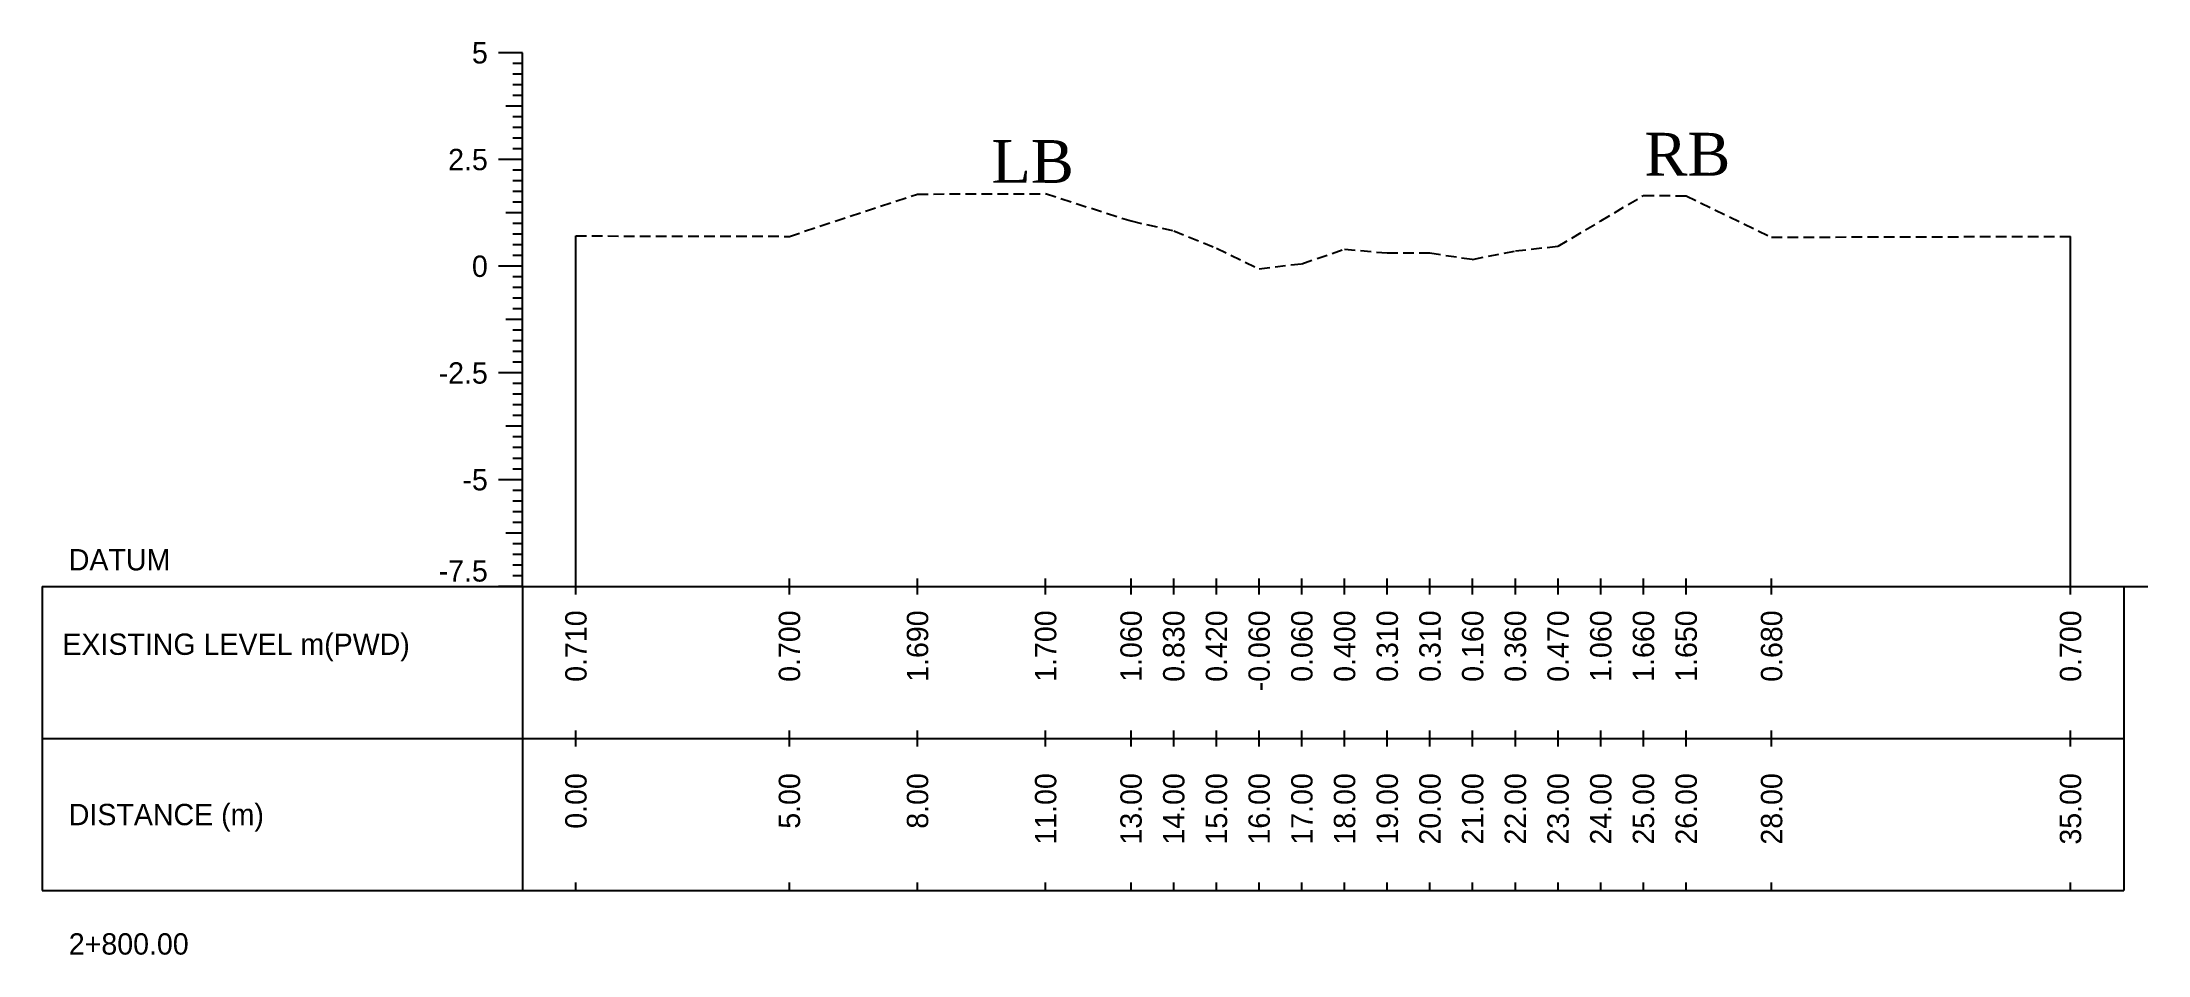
# Model space of a CAD drawing. Header units: inches. Extents: x 3247 to 4722, y -1199 to -293.
# Drawn here: x 4672.9 to 4722.21, y -733.36 to -711.97 of the extents above; entities that cross this region are included whole.
import ezdxf
from ezdxf.enums import TextEntityAlignment as Align

# ---------------------------------------------------------------- set-up
doc = ezdxf.new("R2010")
doc.units = ezdxf.units.IN
doc.header["$MEASUREMENT"] = 0
doc.linetypes.add('HIDDEN', pattern=[0.375, 0.25, -0.125])
doc.layers.add('CS_Drawing', color=7, linetype='Continuous')
doc.layers.add('GL', color=3, linetype='HIDDEN')
doc.styles.add('romans', font='romans.shx')

msp = doc.modelspace()

# ---------------------------------------------------------------- texts
at = {"char_height": 1, "width": 685.10646, "attachment_point": 1, "style": 'romans'}
for s, insert in [('{\\fTimes New Roman|b0|i0|c0|p18;LB}', (4695.132, -714.269)), ('{\\fTimes New Roman|b0|i0|c0|p18;RB}', (4710.421, -714.099))]:
    msp.add_mtext(s, dxfattribs=dict(at, insert=insert))
at = {"layer": 'CS_Drawing'}
for s, p in [('5', (4683.338, -712.224)), ('2.5', (4683.338, -714.724)), ('0', (4683.338, -717.224)), ('-2.5', (4683.338, -719.724)), ('-5', (4683.338, -722.224))]:
    msp.add_text(s, height=0.5, dxfattribs=at).set_placement(p, align=Align.MIDDLE_RIGHT)
for s, p in [('DATUM', (4673.526, -724.099)), ('EXISTING LEVEL m(PWD)', (4673.375, -726.078)), ('DISTANCE (m)', (4673.526, -730.068)), ('2+800.00', (4673.526, -733.099))]:
    msp.add_text(s, height=0.5, dxfattribs=at).set_placement(p, align=Align.MIDDLE_LEFT)
msp.add_text('-7.5', height=0.5, dxfattribs=at).set_placement((4683.338, -724.611), align=Align.RIGHT)
for s, p in [('0.710', (4685.401, -725.286)), ('0.700', (4690.401, -725.286)), ('1.690', (4693.401, -725.286)), ('1.700', (4696.401, -725.286)), ('1.060', (4698.401, -725.286)), ('0.830', (4699.401, -725.286)), ('0.420', (4700.401, -725.286)), ('-0.060', (4701.401, -725.286)), ('0.060', (4702.401, -725.286)), ('0.400', (4703.401, -725.286)), ('0.310', (4704.401, -725.286)), ('0.310', (4705.401, -725.286)), ('0.160', (4706.401, -725.286)), ('0.360', (4707.401, -725.286)), ('0.470', (4708.401, -725.286)), ('1.060', (4709.401, -725.286)), ('1.660', (4710.401, -725.286)), ('1.650', (4711.401, -725.286)), ('0.680', (4713.401, -725.286)), ('0.700', (4720.401, -725.286)), ('0.00', (4685.401, -729.099)), ('5.00', (4690.401, -729.099)), ('8.00', (4693.401, -729.099)), ('11.00', (4696.401, -729.099)), ('13.00', (4698.401, -729.099)), ('14.00', (4699.401, -729.099)), ('15.00', (4700.401, -729.099)), ('16.00', (4701.401, -729.099)), ('17.00', (4702.401, -729.099)), ('18.00', (4703.401, -729.099)), ('19.00', (4704.401, -729.099)), ('20.00', (4705.401, -729.099)), ('21.00', (4706.401, -729.099)), ('22.00', (4707.401, -729.099)), ('23.00', (4708.401, -729.099)), ('24.00', (4709.401, -729.099)), ('25.00', (4710.401, -729.099)), ('26.00', (4711.401, -729.099)), ('28.00', (4713.401, -729.099)), ('35.00', (4720.401, -729.099))]:
    msp.add_text(s, height=0.5, rotation=90, dxfattribs=at).set_placement(p, align=Align.MIDDLE_RIGHT)

# ---------------------------------------------------------------- linework, layer by layer
at = {"layer": 'CS_Drawing'}
for p, q in [((4684.151, -712.224), (4683.588, -712.224)), ((4684.151, -712.224), (4683.757, -712.224)), ((4684.151, -712.224), (4683.926, -712.224)), ((4684.151, -712.474), (4683.926, -712.474)), ((4684.151, -724.724), (4684.151, -712.224)), ((4684.151, -712.724), (4683.926, -712.724)), ((4684.151, -712.974), (4683.926, -712.974)), ((4684.151, -713.474), (4683.757, -713.474)), ((4684.151, -713.224), (4683.926, -713.224)), ((4684.151, -713.474), (4683.926, -713.474)), ((4684.151, -713.724), (4683.926, -713.724)), ((4684.151, -713.974), (4683.926, -713.974)), ((4684.151, -714.224), (4683.926, -714.224)), ((4684.151, -714.474), (4683.926, -714.474)), ((4684.151, -714.724), (4683.588, -714.724)), ((4684.151, -714.724), (4683.757, -714.724)), ((4684.151, -714.724), (4683.926, -714.724)), ((4684.151, -714.974), (4683.926, -714.974)), ((4684.151, -715.224), (4683.926, -715.224)), ((4684.151, -715.474), (4683.926, -715.474)), ((4684.151, -715.974), (4683.757, -715.974)), ((4684.151, -715.724), (4683.926, -715.724)), ((4684.151, -715.974), (4683.926, -715.974)), ((4684.151, -716.224), (4683.926, -716.224)), ((4684.151, -716.474), (4683.926, -716.474)), ((4684.151, -716.724), (4683.926, -716.724)), ((4684.151, -716.974), (4683.926, -716.974)), ((4685.401, -724.724), (4685.401, -716.514)), ((4720.401, -724.724), (4720.401, -716.524)), ((4684.151, -717.224), (4683.588, -717.224)), ((4684.151, -717.224), (4683.757, -717.224)), ((4684.151, -717.224), (4683.926, -717.224)), ((4684.151, -717.474), (4683.926, -717.474)), ((4684.151, -717.724), (4683.926, -717.724)), ((4684.151, -717.974), (4683.926, -717.974)), ((4684.151, -718.474), (4683.757, -718.474)), ((4684.151, -718.224), (4683.926, -718.224)), ((4684.151, -718.474), (4683.926, -718.474)), ((4684.151, -718.724), (4683.926, -718.724)), ((4684.151, -718.974), (4683.926, -718.974)), ((4684.151, -719.224), (4683.926, -719.224)), ((4684.151, -719.724), (4683.588, -719.724)), ((4684.151, -719.724), (4683.757, -719.724)), ((4684.151, -719.474), (4683.926, -719.474)), ((4684.151, -719.724), (4683.926, -719.724)), ((4684.151, -719.974), (4683.926, -719.974)), ((4684.151, -720.224), (4683.926, -720.224)), ((4684.151, -720.474), (4683.926, -720.474)), ((4684.151, -720.724), (4683.926, -720.724)), ((4684.151, -720.974), (4683.757, -720.974)), ((4684.151, -720.974), (4683.926, -720.974)), ((4684.151, -721.224), (4683.926, -721.224)), ((4684.151, -721.474), (4683.926, -721.474)), ((4684.151, -721.724), (4683.926, -721.724)), ((4684.151, -722.224), (4683.588, -722.224)), ((4684.151, -722.224), (4683.757, -722.224)), ((4684.151, -721.974), (4683.926, -721.974)), ((4684.151, -722.224), (4683.926, -722.224)), ((4684.151, -722.474), (4683.926, -722.474)), ((4684.151, -722.724), (4683.926, -722.724)), ((4684.151, -722.974), (4683.926, -722.974)), ((4684.151, -723.224), (4683.926, -723.224)), ((4684.151, -723.474), (4683.757, -723.474)), ((4684.151, -723.474), (4683.926, -723.474)), ((4684.151, -723.724), (4683.926, -723.724)), ((4684.151, -723.974), (4683.926, -723.974)), ((4684.151, -724.224), (4683.926, -724.224)), ((4672.901, -724.724), (4684.151, -724.724)), ((4672.901, -724.724), (4672.901, -731.849)), ((4684.151, -724.724), (4683.588, -724.724)), ((4684.151, -724.724), (4683.757, -724.724)), ((4684.151, -724.474), (4683.926, -724.474)), ((4684.151, -724.724), (4683.926, -724.724)), ((4684.151, -724.724), (4721.651, -724.724)), ((4684.151, -724.724), (4684.151, -731.849)), ((4685.401, -724.911), (4685.401, -724.536)), ((4690.401, -724.911), (4690.401, -724.536)), ((4693.401, -724.911), (4693.401, -724.536)), ((4696.401, -724.911), (4696.401, -724.536)), ((4698.401, -724.911), (4698.401, -724.536)), ((4699.401, -724.911), (4699.401, -724.536)), ((4700.401, -724.911), (4700.401, -724.536)), ((4701.401, -724.911), (4701.401, -724.536)), ((4702.401, -724.911), (4702.401, -724.536)), ((4703.401, -724.911), (4703.401, -724.536)), ((4704.401, -724.911), (4704.401, -724.536)), ((4705.401, -724.911), (4705.401, -724.536)), ((4706.401, -724.911), (4706.401, -724.536)), ((4707.401, -724.911), (4707.401, -724.536)), ((4708.401, -724.911), (4708.401, -724.536)), ((4709.401, -724.911), (4709.401, -724.536)), ((4710.401, -724.911), (4710.401, -724.536)), ((4711.401, -724.911), (4711.401, -724.536)), ((4713.401, -724.911), (4713.401, -724.536)), ((4720.401, -724.911), (4720.401, -724.536)), ((4721.651, -724.724), (4722.213, -724.724)), ((4721.651, -724.724), (4722.044, -724.724)), ((4721.651, -724.724), (4721.876, -724.724)), ((4721.651, -724.724), (4721.651, -731.849)), ((4672.901, -728.286), (4684.151, -728.286)), ((4684.151, -728.286), (4721.651, -728.286)), ((4684.151, -728.286), (4721.651, -728.286)), ((4685.401, -728.474), (4685.401, -728.099)), ((4690.401, -728.474), (4690.401, -728.099)), ((4693.401, -728.474), (4693.401, -728.099)), ((4696.401, -728.474), (4696.401, -728.099)), ((4698.401, -728.474), (4698.401, -728.099)), ((4699.401, -728.474), (4699.401, -728.099)), ((4700.401, -728.474), (4700.401, -728.099)), ((4701.401, -728.474), (4701.401, -728.099)), ((4702.401, -728.474), (4702.401, -728.099)), ((4703.401, -728.474), (4703.401, -728.099)), ((4704.401, -728.474), (4704.401, -728.099)), ((4705.401, -728.474), (4705.401, -728.099)), ((4706.401, -728.474), (4706.401, -728.099)), ((4707.401, -728.474), (4707.401, -728.099)), ((4708.401, -728.474), (4708.401, -728.099)), ((4709.401, -728.474), (4709.401, -728.099)), ((4710.401, -728.474), (4710.401, -728.099)), ((4711.401, -728.474), (4711.401, -728.099)), ((4713.401, -728.474), (4713.401, -728.099)), ((4720.401, -728.474), (4720.401, -728.099)), ((4685.401, -731.849), (4685.401, -731.661)), ((4690.401, -731.849), (4690.401, -731.661)), ((4693.401, -731.849), (4693.401, -731.661)), ((4696.401, -731.849), (4696.401, -731.661)), ((4698.401, -731.849), (4698.401, -731.661)), ((4699.401, -731.849), (4699.401, -731.661)), ((4700.401, -731.849), (4700.401, -731.661)), ((4701.401, -731.849), (4701.401, -731.661)), ((4702.401, -731.849), (4702.401, -731.661)), ((4703.401, -731.849), (4703.401, -731.661)), ((4704.401, -731.849), (4704.401, -731.661)), ((4705.401, -731.849), (4705.401, -731.661)), ((4706.401, -731.849), (4706.401, -731.661)), ((4707.401, -731.849), (4707.401, -731.661)), ((4708.401, -731.849), (4708.401, -731.661)), ((4709.401, -731.849), (4709.401, -731.661)), ((4710.401, -731.849), (4710.401, -731.661)), ((4711.401, -731.849), (4711.401, -731.661)), ((4713.401, -731.849), (4713.401, -731.661)), ((4720.401, -731.849), (4720.401, -731.661)), ((4672.901, -731.849), (4684.151, -731.849)), ((4684.151, -731.849), (4721.651, -731.849))]:
    msp.add_line(p, q, dxfattribs=at)
at = {"layer": 'GL'}
msp.add_lwpolyline([(4685.401, -716.514), (4690.401, -716.524), (4693.401, -715.534), (4696.401, -715.524), (4698.401, -716.164), (4699.401, -716.394), (4700.401, -716.804), (4701.401, -717.284), (4702.401, -717.164), (4703.401, -716.824), (4704.401, -716.914), (4705.401, -716.914), (4706.401, -717.064), (4707.401, -716.864), (4708.401, -716.754), (4709.401, -716.164), (4710.401, -715.564), (4711.401, -715.574), (4713.401, -716.544), (4720.401, -716.524)], dxfattribs=at)

msp.set_redraw_order([(e.dxf.handle, doc.entitydb.next_handle()) for e in msp.query("TEXT MTEXT ATTDEF DIMENSION ARC_DIMENSION")])  # texts and dimensions are drawn at this point

doc.saveas('drawing.dxf')
